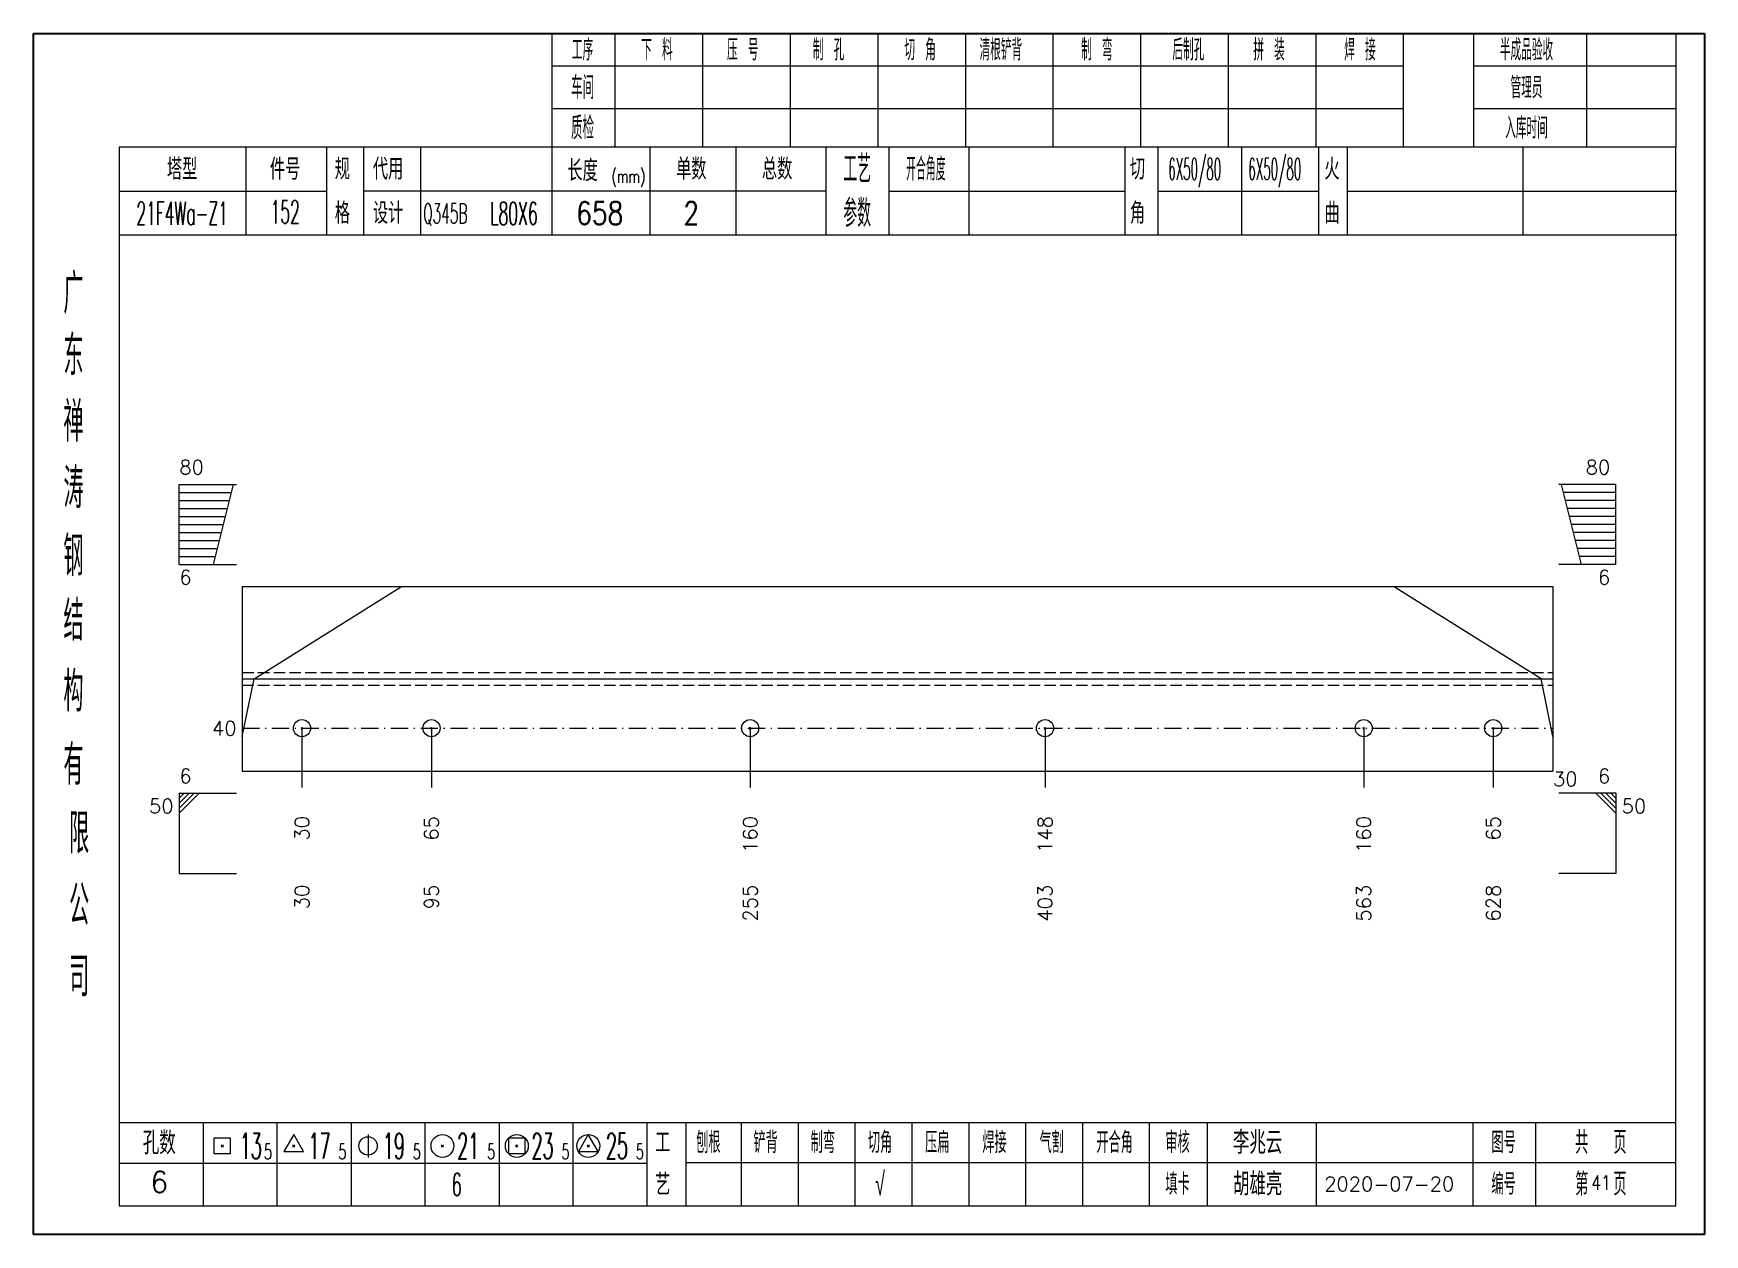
# Model space of a CAD drawing. Extents: x 1310 to 15542, y -76 to 8381.
# Drawn here: x 14001.6 to 14293.8, y 5793.7 to 6003.7 of the extents above; entities that cross this region are included whole.
import ezdxf
from ezdxf.enums import TextEntityAlignment as Align

# ---------------------------------------------------------------- set-up
doc = ezdxf.new("R2010")
doc.units = 0
doc.header["$MEASUREMENT"] = 0
doc.linetypes.add('一点画线', pattern=[5.2, 3, -1, 0.2, -1])
doc.linetypes.add('虚线', pattern=[2.75, 2, -0.75])
doc.layers.get('0').update_dxf_attribs({"linetype": 'CONTINUOUS', "lineweight": 25})
for name, color, linetype, lineweight in [('1', 7, 'CONTINUOUS', 25), ('4', 7, 'CONTINUOUS', 25), ('5', 7, 'CONTINUOUS', 25)]:
    doc.layers.add(name, color=color, linetype=linetype, lineweight=lineweight)
doc.styles.get("Standard").update_dxf_attribs({"font": 'simplex.shx', "width": 0.7, "height": 3, "bigfont": 'gbhzfs.shx'})

msp = doc.modelspace()

# ---------------------------------------------------------------- texts
at = {"color": 7, "linetype": 'Continuous', "lineweight": 13}
for s, p in [('80', (14027.122, 5925.824)), ('6', (14027.122, 5871.824))]:
    msp.add_text(s, height=2.5, dxfattribs=at).set_placement(p, align=Align.BOTTOM_LEFT)
for s, p in [('80', (14277.252, 5925.824)), ('6', (14277.252, 5871.824))]:
    msp.add_text(s, height=2.5, dxfattribs=at).set_placement(p, align=Align.BOTTOM_RIGHT)
for s, p in [('6', (14027.122, 5909.824)), ('50', (14279.252, 5869.824))]:
    msp.add_text(s, height=2.5, dxfattribs=at).set_placement(p, align=Align.TOP_LEFT)
for s, p in [('6', (14277.252, 5909.824)), ('50', (14026.122, 5869.824))]:
    msp.add_text(s, height=2.5, dxfattribs=at).set_placement(p, align=Align.TOP_RIGHT)
msp.add_text('40', height=2.5, dxfattribs=at).set_placement((14037.122, 5882.199), align=Align.MIDDLE_RIGHT)
at = {"layer": '1', "color": 7, "linetype": 'Continuous', "lineweight": 13}
msp.add_text('30', height=2.5, dxfattribs=at).set_placement((14267.252, 5873.324), align=Align.MIDDLE_LEFT)
at = {"layer": '1', "color": 8, "linetype": 'Continuous', "lineweight": 9}
for s, p in [('30', (14048.568, 5866.824)), ('65', (14071.203, 5866.824)), ('160', (14126.918, 5866.824)), ('148', (14178.455, 5866.824)), ('160', (14234.171, 5866.824)), ('65', (14256.805, 5866.824))]:
    msp.add_text(s, height=2.5, rotation=90, dxfattribs=at).set_placement(p, align=Align.MIDDLE_RIGHT)
at = {"layer": '1', "color": 7, "linetype": 'Continuous', "lineweight": 13}
for s, p in [('30', (14048.568, 5854.824)), ('95', (14071.203, 5854.824)), ('255', (14126.918, 5854.824)), ('403', (14178.455, 5854.824)), ('563', (14234.171, 5854.824)), ('628', (14256.805, 5854.824))]:
    msp.add_text(s, height=2.5, rotation=90, dxfattribs=at).set_placement(p, align=Align.MIDDLE_RIGHT)
at = {"layer": '4', "color": 1, "linetype": 'Continuous', "lineweight": 25}
for s, height, width, p in [('工序', 3.7, 0.7, (14097.622, 6000.781)), ('下 料', 3.7, 0.7, (14110.622, 6000.781)), ('压 号', 3.7, 0.7, (14125.622, 6000.781)), ('制 孔', 3.7, 0.7, (14140.622, 6000.781)), ('切 角', 3.7, 0.7, (14156.622, 6000.781)), ('清根铲背 ', 3.7, 0.7, (14171.622, 6000.781)), (' 制 弯', 3.7, 0.7, (14186.622, 6000.781)), (' 后制孔', 3.7, 0.7, (14202.622, 6000.781)), ('拼 装', 3.7, 0.7, (14217.622, 6000.781)), (' 焊 接', 3.7, 0.7, (14232.622, 6000.781)), ('半成品验收', 3.7, 0.7, (14262.622, 6000.781)), ('车间', 4, 0.7, (14097.622, 5994.181)), ('管理员', 3.7, 0.7, (14262.622, 5994.181)), ('质检', 4, 0.7, (14097.622, 5987.121)), ('入库时间', 3.7, 0.7, (14262.622, 5987.121)), ('工艺', 4.8, 0.7, (14145.622, 5979.941)), ('(mm)', 2.24, 0.7, (14105.622, 5978.681)), ('开合角度', 4, 0.6, (14157.622, 5979.941)), ('6X50/80', 3.8, 0.4, (14204.622, 5979.941)), ('6X50/80', 3.8, 0.4, (14218.622, 5979.941)), ('21F4Wa-Z1', 4, 0.5, (14027.622, 5972.201)), ('152', 4, 0.5, (14045.622, 5972.451)), ('L80X6', 4, 0.5, (14085.622, 5972.181)), ('658', 4, 0.8, (14100.622, 5972.231)), ('2', 4, 0.8, (14116.622, 5972.231)), ('参数', 4.8, 0.7, (14145.622, 5972.231)), ('Q345B', 3.5, 0.5, (14073.622, 5972.181)), ('广', 6.96, 0.7, (14008.622, 5958.151)), ('东', 6.96, 0.7, (14008.622, 5947.361)), ('禅', 6.96, 0.7, (14008.622, 5935.771)), ('涛', 6.96, 0.7, (14008.622, 5924.171)), ('钢', 6.96, 0.7, (14008.622, 5912.281)), ('结', 6.96, 0.7, (14008.622, 5900.971)), ('构', 6.96, 0.7, (14008.622, 5888.591)), ('有', 6.96, 0.7, (14008.622, 5875.781)), ('限', 6.96, 0.7, (14009.622, 5863.781)), ('公', 6.96, 0.7, (14009.622, 5851.241)), ('司', 6.96, 0.7, (14009.622, 5838.761)), ('13', 4.47, 0.5, (14039.622, 5809.181)), ('17', 4.47, 0.5, (14051.622, 5809.181)), ('19', 4.47, 0.5, (14064.622, 5809.181)), ('21', 4.47, 0.5, (14077.622, 5809.181)), ('23', 4.47, 0.5, (14090.622, 5809.181)), ('25', 4.47, 0.5, (14103.622, 5809.181)), ('刨根', 3.7, 0.8, (14119.622, 5809.781)), ('铲背', 3.7, 0.8, (14129.622, 5809.781)), ('制弯', 3.7, 0.8, (14139.622, 5809.781)), ('切角', 3.7, 0.8, (14149.622, 5809.781)), ('压扁', 3.7, 0.8, (14159.622, 5809.781)), ('焊接', 3.7, 0.8, (14169.622, 5809.781)), ('气割', 3.7, 0.8, (14179.622, 5809.781)), ('开合角', 3.7, 0.8, (14190.622, 5809.781)), ('审核', 3.7, 0.8, (14201.622, 5809.781)), ('图号', 3.7, 0.8, (14258.622, 5809.781)), ('共  页', 4, 0.8, (14275.622, 5809.781)), ('5', 2.68, 0.6, (14042.622, 5808.181)), ('5', 2.68, 0.6, (14055.622, 5808.181)), ('5', 2.68, 0.6, (14068.622, 5808.181)), ('5', 2.68, 0.6, (14081.622, 5808.181)), ('5', 2.68, 0.6, (14094.622, 5808.181)), ('5', 2.68, 0.6, (14107.622, 5808.181)), ('√', 4, 0.6, (14149.622, 5802.511)), ('填卡', 3.7, 0.8, (14201.622, 5802.511)), ('编号', 3.7, 0.8, (14258.622, 5802.511)), ('第  页', 4, 0.8, (14275.622, 5802.511)), ('6', 4, 0.5, (14075.622, 5802.431))]:
    msp.add_text(s, height=height, dxfattribs=dict(at, width=width)).set_placement(p, align=Align.MIDDLE_CENTER)
for s, height, p in [('塔型', 3.7, (14027.622, 5979.911)), ('件号', 3.7, (14045.622, 5979.911)), ('规', 3.7, (14055.622, 5979.941)), ('代用', 3.7, (14063.622, 5979.941)), ('长度', 3.7, (14097.622, 5979.681)), ('单数', 3.7, (14116.622, 5979.941)), ('总数', 3.7, (14131.622, 5979.941)), ('切', 3.7, (14194.622, 5979.941)), ('火', 3.7, (14228.622, 5979.941)), ('格', 3.7, (14055.622, 5972.231)), ('设计', 3.7, (14063.622, 5972.231)), ('角', 3.7, (14194.622, 5972.231)), ('曲', 3.7, (14228.622, 5972.231)), ('孔数', 4, (14023.622, 5809.701)), ('工', 3.7, (14111.622, 5809.781)), ('李兆云', 4, (14215.622, 5809.781)), ('6', 3.7, (14023.622, 5802.871)), ('艺', 3.7, (14111.622, 5802.431)), ('胡雄亮', 4, (14215.622, 5802.511)), ('2020-07-20', 2.5, (14238.622, 5802.511))]:
    msp.add_text(s, height=height, dxfattribs=at).set_placement(p, align=Align.MIDDLE_CENTER)
at = {"layer": '4', "color": 6, "linetype": 'Continuous', "lineweight": 25, "width": 0.8}
msp.add_text('41', height=2.5, dxfattribs=at).set_placement((14275.647, 5802.739), align=Align.MIDDLE_CENTER)

# ---------------------------------------------------------------- blocks, each defined once
blk = doc.blocks.new('孔21.5')
at = {"layer": '5', "color": 7, "linetype": 'Continuous', "lineweight": 13}
for p, q in [((-0.1, -0.1), (0.1, 0.1)), ((0.1, -0.1), (-0.1, 0.1))]:
    blk.add_line(p, q, dxfattribs=at)
blk.add_circle((0, 0), 1, dxfattribs=at)
blk = doc.blocks.new('CTJGK')
at = {"color": 6, "linetype": 'Continuous'}
for p, q in [((0, 209.97), (292.13, 209.97)), ((0, 0), (0, 209.97)), ((292.13, 209.97), (292.13, 0)), ((292.13, 0), (0, 0))]:
    blk.add_line(p, q, dxfattribs=at)

# ---------------------------------------------------------------- linework, layer by layer
at = {"color": 7, "linetype": 'Continuous', "lineweight": 13}
for p, q in [((14027.122, 5924.824), (14037.122, 5924.824)), ((14027.122, 5910.824), (14027.122, 5924.824)), ((14033.122, 5910.824), (14036.622, 5924.824)), ((14278.252, 5924.824), (14268.252, 5924.824)), ((14272.252, 5910.824), (14268.752, 5924.824)), ((14278.252, 5910.824), (14278.252, 5924.824)), ((14027.122, 5923.424), (14036.272, 5923.424)), ((14027.122, 5922.024), (14035.922, 5922.024)), ((14278.252, 5923.424), (14269.102, 5923.424)), ((14278.252, 5922.024), (14269.452, 5922.024)), ((14027.122, 5920.624), (14035.572, 5920.624)), ((14027.122, 5919.224), (14035.222, 5919.224)), ((14278.252, 5920.624), (14269.802, 5920.624)), ((14278.252, 5919.224), (14270.152, 5919.224)), ((14027.122, 5917.824), (14034.872, 5917.824)), ((14027.122, 5916.424), (14034.522, 5916.424)), ((14278.252, 5917.824), (14270.502, 5917.824)), ((14278.252, 5916.424), (14270.852, 5916.424)), ((14027.122, 5915.024), (14034.172, 5915.024)), ((14027.122, 5913.624), (14033.822, 5913.624)), ((14278.252, 5915.024), (14271.202, 5915.024)), ((14278.252, 5913.624), (14271.552, 5913.624)), ((14027.122, 5912.224), (14033.472, 5912.224)), ((14027.122, 5910.824), (14037.122, 5910.824)), ((14278.252, 5910.824), (14268.252, 5910.824)), ((14278.252, 5912.224), (14271.902, 5912.224)), ((14040.211, 5890.824), (14065.979, 5906.949)), ((14265.162, 5890.824), (14239.394, 5906.949)), ((14038.122, 5880.746), (14040.211, 5890.824)), ((14267.252, 5880.746), (14265.162, 5890.824)), ((14048.568, 5882.199), (14048.568, 5871.824)), ((14071.203, 5882.199), (14071.203, 5871.824)), ((14126.918, 5882.199), (14126.918, 5871.824)), ((14178.455, 5882.199), (14178.455, 5871.824)), ((14234.171, 5882.199), (14234.171, 5871.824)), ((14256.805, 5882.199), (14256.805, 5871.824)), ((14027.122, 5870.824), (14037.122, 5870.824)), ((14027.122, 5870.824), (14027.122, 5856.824)), ((14027.997, 5870.824), (14027.122, 5869.949)), ((14028.872, 5870.824), (14027.122, 5869.074)), ((14029.747, 5870.824), (14027.122, 5868.199)), ((14030.622, 5870.824), (14027.122, 5867.324)), ((14278.252, 5870.824), (14268.252, 5870.824)), ((14274.752, 5870.824), (14278.252, 5867.324)), ((14275.627, 5870.824), (14278.252, 5868.199)), ((14276.502, 5870.824), (14278.252, 5869.074)), ((14277.377, 5870.824), (14278.252, 5869.949)), ((14278.252, 5870.824), (14278.252, 5856.824)), ((14027.122, 5856.824), (14037.122, 5856.824)), ((14278.252, 5856.824), (14268.252, 5856.824))]:
    msp.add_line(p, q, dxfattribs=at)
at = {"color": 7, "linetype": 'Continuous', "lineweight": 18}
for p, q in [((14038.122, 5906.949), (14038.122, 5874.699)), ((14038.122, 5906.949), (14267.252, 5906.949)), ((14267.252, 5906.949), (14267.252, 5874.699)), ((14038.122, 5890.824), (14267.252, 5890.824))]:
    msp.add_line(p, q, dxfattribs=at)
at = {"color": 1, "linetype": '虚线', "lineweight": 18}
for p, q in [((14038.122, 5891.949), (14267.252, 5891.949)), ((14038.122, 5889.699), (14267.252, 5889.699))]:
    msp.add_line(p, q, dxfattribs=at)
at = {"color": 3, "linetype": '一点画线', "lineweight": 13}
msp.add_line((14038.122, 5882.199), (14267.252, 5882.199), dxfattribs=at)
at = {"layer": '1', "color": 7, "linetype": 'Continuous', "lineweight": 18}
msp.add_line((14038.122, 5874.699), (14267.252, 5874.699), dxfattribs=at)
at = {"layer": '4', "color": 1, "linetype": 'Continuous', "lineweight": 18}
for p, q in [((14001.622, 6003.651), (14001.622, 5793.681)), ((14293.752, 6003.651), (14001.622, 6003.651)), ((14092.252, 6003.651), (14092.252, 5983.811)), ((14103.282, 6003.651), (14103.282, 5983.791)), ((14118.592, 6003.651), (14118.592, 5983.791)), ((14133.912, 6003.651), (14133.912, 5983.791)), ((14149.222, 6003.651), (14149.222, 5983.791)), ((14164.532, 6003.651), (14164.532, 5983.791)), ((14179.842, 6003.651), (14179.842, 5983.791)), ((14195.162, 6003.651), (14195.162, 5983.791)), ((14210.472, 6003.651), (14210.472, 5983.791)), ((14225.782, 6003.651), (14225.782, 5983.791)), ((14241.092, 6003.651), (14241.092, 5983.811)), ((14241.092, 6003.651), (14241.092, 5983.791)), ((14253.372, 6003.651), (14253.372, 5983.791)), ((14273.122, 6003.651), (14273.122, 5983.791)), ((14288.702, 6003.651), (14288.702, 5983.791)), ((14293.752, 5973.851), (14293.752, 6003.651)), ((14241.092, 5997.921), (14092.252, 5997.921)), ((14288.702, 5997.921), (14253.372, 5997.921)), ((14241.092, 5990.441), (14092.252, 5990.441)), ((14288.702, 5990.441), (14253.372, 5990.441)), ((14016.632, 5983.791), (14016.632, 5798.731)), ((14288.702, 5983.791), (14016.632, 5983.791)), ((14038.752, 5983.801), (14038.752, 5968.381)), ((14052.902, 5968.381), (14052.902, 5983.791)), ((14059.402, 5968.381), (14059.402, 5983.791)), ((14069.272, 5983.791), (14069.272, 5968.381)), ((14092.252, 5983.811), (14092.252, 5968.381)), ((14109.372, 5983.791), (14109.372, 5968.381)), ((14124.422, 5983.791), (14124.422, 5968.381)), ((14140.122, 5983.791), (14140.122, 5968.381)), ((14151.182, 5983.791), (14151.182, 5968.381)), ((14165.132, 5983.791), (14165.132, 5968.381)), ((14192.432, 5983.791), (14192.432, 5968.381)), ((14198.192, 5983.791), (14198.192, 5968.381)), ((14212.812, 5983.791), (14212.812, 5968.381)), ((14226.272, 5983.791), (14226.272, 5968.381)), ((14231.262, 5983.791), (14231.262, 5968.381)), ((14262.002, 5983.791), (14262.002, 5968.381)), ((14288.702, 5798.731), (14288.702, 5983.791)), ((14052.902, 5976.031), (14016.632, 5976.031)), ((14140.122, 5976.081), (14059.402, 5976.081)), ((14151.182, 5976.081), (14192.432, 5976.081)), ((14198.192, 5976.081), (14226.272, 5976.081)), ((14231.262, 5976.081), (14288.882, 5976.081)), ((14293.752, 5793.681), (14293.752, 5973.851)), ((14288.882, 5968.381), (14016.632, 5968.381)), ((14016.632, 5813.261), (14288.702, 5813.261)), ((14031.322, 5813.261), (14031.322, 5798.731)), ((14044.252, 5798.731), (14044.252, 5813.261)), ((14057.182, 5813.261), (14057.182, 5798.731)), ((14070.102, 5798.731), (14070.102, 5813.261)), ((14083.032, 5813.261), (14083.032, 5798.731)), ((14095.962, 5798.731), (14095.962, 5813.261)), ((14108.882, 5798.731), (14108.882, 5813.261)), ((14115.752, 5798.731), (14115.752, 5813.261)), ((14125.412, 5798.731), (14125.412, 5813.261)), ((14135.352, 5798.731), (14135.352, 5813.261)), ((14145.292, 5798.731), (14145.292, 5813.261)), ((14155.242, 5798.731), (14155.242, 5813.261)), ((14165.182, 5798.731), (14165.182, 5813.261)), ((14175.122, 5798.731), (14175.122, 5813.261)), ((14185.072, 5798.731), (14185.072, 5813.261)), ((14196.712, 5798.731), (14196.712, 5813.261)), ((14206.862, 5798.731), (14206.862, 5813.261)), ((14225.922, 5798.731), (14225.922, 5813.261)), ((14253.302, 5798.731), (14253.302, 5813.261)), ((14264.262, 5798.731), (14264.262, 5813.261)), ((14108.882, 5806.131), (14016.632, 5806.131)), ((14115.712, 5806.291), (14288.702, 5806.291)), ((14016.632, 5798.731), (14288.702, 5798.731)), ((14001.622, 5793.681), (14293.752, 5793.681))]:
    msp.add_line(p, q, dxfattribs=at)
at = {"layer": '4', "color": 7, "linetype": 'Continuous', "lineweight": 13}
for p, q in [((14033.208, 5807.767), (14033.208, 5810.595)), ((14033.208, 5810.595), (14036.036, 5810.595)), ((14036.036, 5810.595), (14036.036, 5807.767)), ((14047.122, 5811.181), (14045.39, 5808.181)), ((14048.854, 5808.181), (14047.122, 5811.181)), ((14060.122, 5811.181), (14060.122, 5807.181)), ((14084.708, 5807.767), (14084.708, 5810.595)), ((14084.708, 5810.595), (14087.536, 5810.595)), ((14087.536, 5810.595), (14087.536, 5807.767)), ((14098.622, 5811.181), (14096.89, 5808.181)), ((14100.354, 5808.181), (14098.622, 5811.181)), ((14036.036, 5807.767), (14033.208, 5807.767)), ((14034.422, 5808.981), (14034.822, 5809.381)), ((14034.822, 5808.981), (14034.422, 5809.381)), ((14045.39, 5808.181), (14048.854, 5808.181)), ((14046.922, 5808.981), (14047.322, 5809.381)), ((14047.322, 5808.981), (14046.922, 5809.381)), ((14072.922, 5808.981), (14073.322, 5809.381)), ((14073.322, 5808.981), (14072.922, 5809.381)), ((14087.536, 5807.767), (14084.708, 5807.767)), ((14085.922, 5808.981), (14086.322, 5809.381)), ((14086.322, 5808.981), (14085.922, 5809.381)), ((14096.89, 5808.181), (14100.354, 5808.181)), ((14098.422, 5808.981), (14098.822, 5809.381)), ((14098.822, 5808.981), (14098.422, 5809.381))]:
    msp.add_line(p, q, dxfattribs=at)
for centre, radius in [((14060.122, 5809.181), 1.6), ((14073.122, 5809.181), 2), ((14086.122, 5809.181), 2), ((14098.622, 5809.181), 2)]:
    msp.add_circle(centre, radius, dxfattribs=at)

# ---------------------------------------------------------------- block references
at = {"color": 0, "linetype": 'Continuous'}
msp.add_blockref('CTJGK', (14001.622, 5793.681), dxfattribs=at)
at = {"layer": '1', "color": 8, "linetype": 'Continuous', "lineweight": 9, "xscale": 1.5, "yscale": 1.5, "zscale": 1.5}
for p in [(14048.568, 5882.199), (14071.203, 5882.199), (14126.918, 5882.199), (14178.455, 5882.199), (14234.171, 5882.199), (14256.805, 5882.199)]:
    msp.add_blockref('孔21.5', p, dxfattribs=at)

msp.set_redraw_order([(e.dxf.handle, doc.entitydb.next_handle()) for e in msp.query("TEXT MTEXT ATTDEF DIMENSION ARC_DIMENSION")])  # texts and dimensions are drawn at this point

doc.saveas('drawing.dxf')
